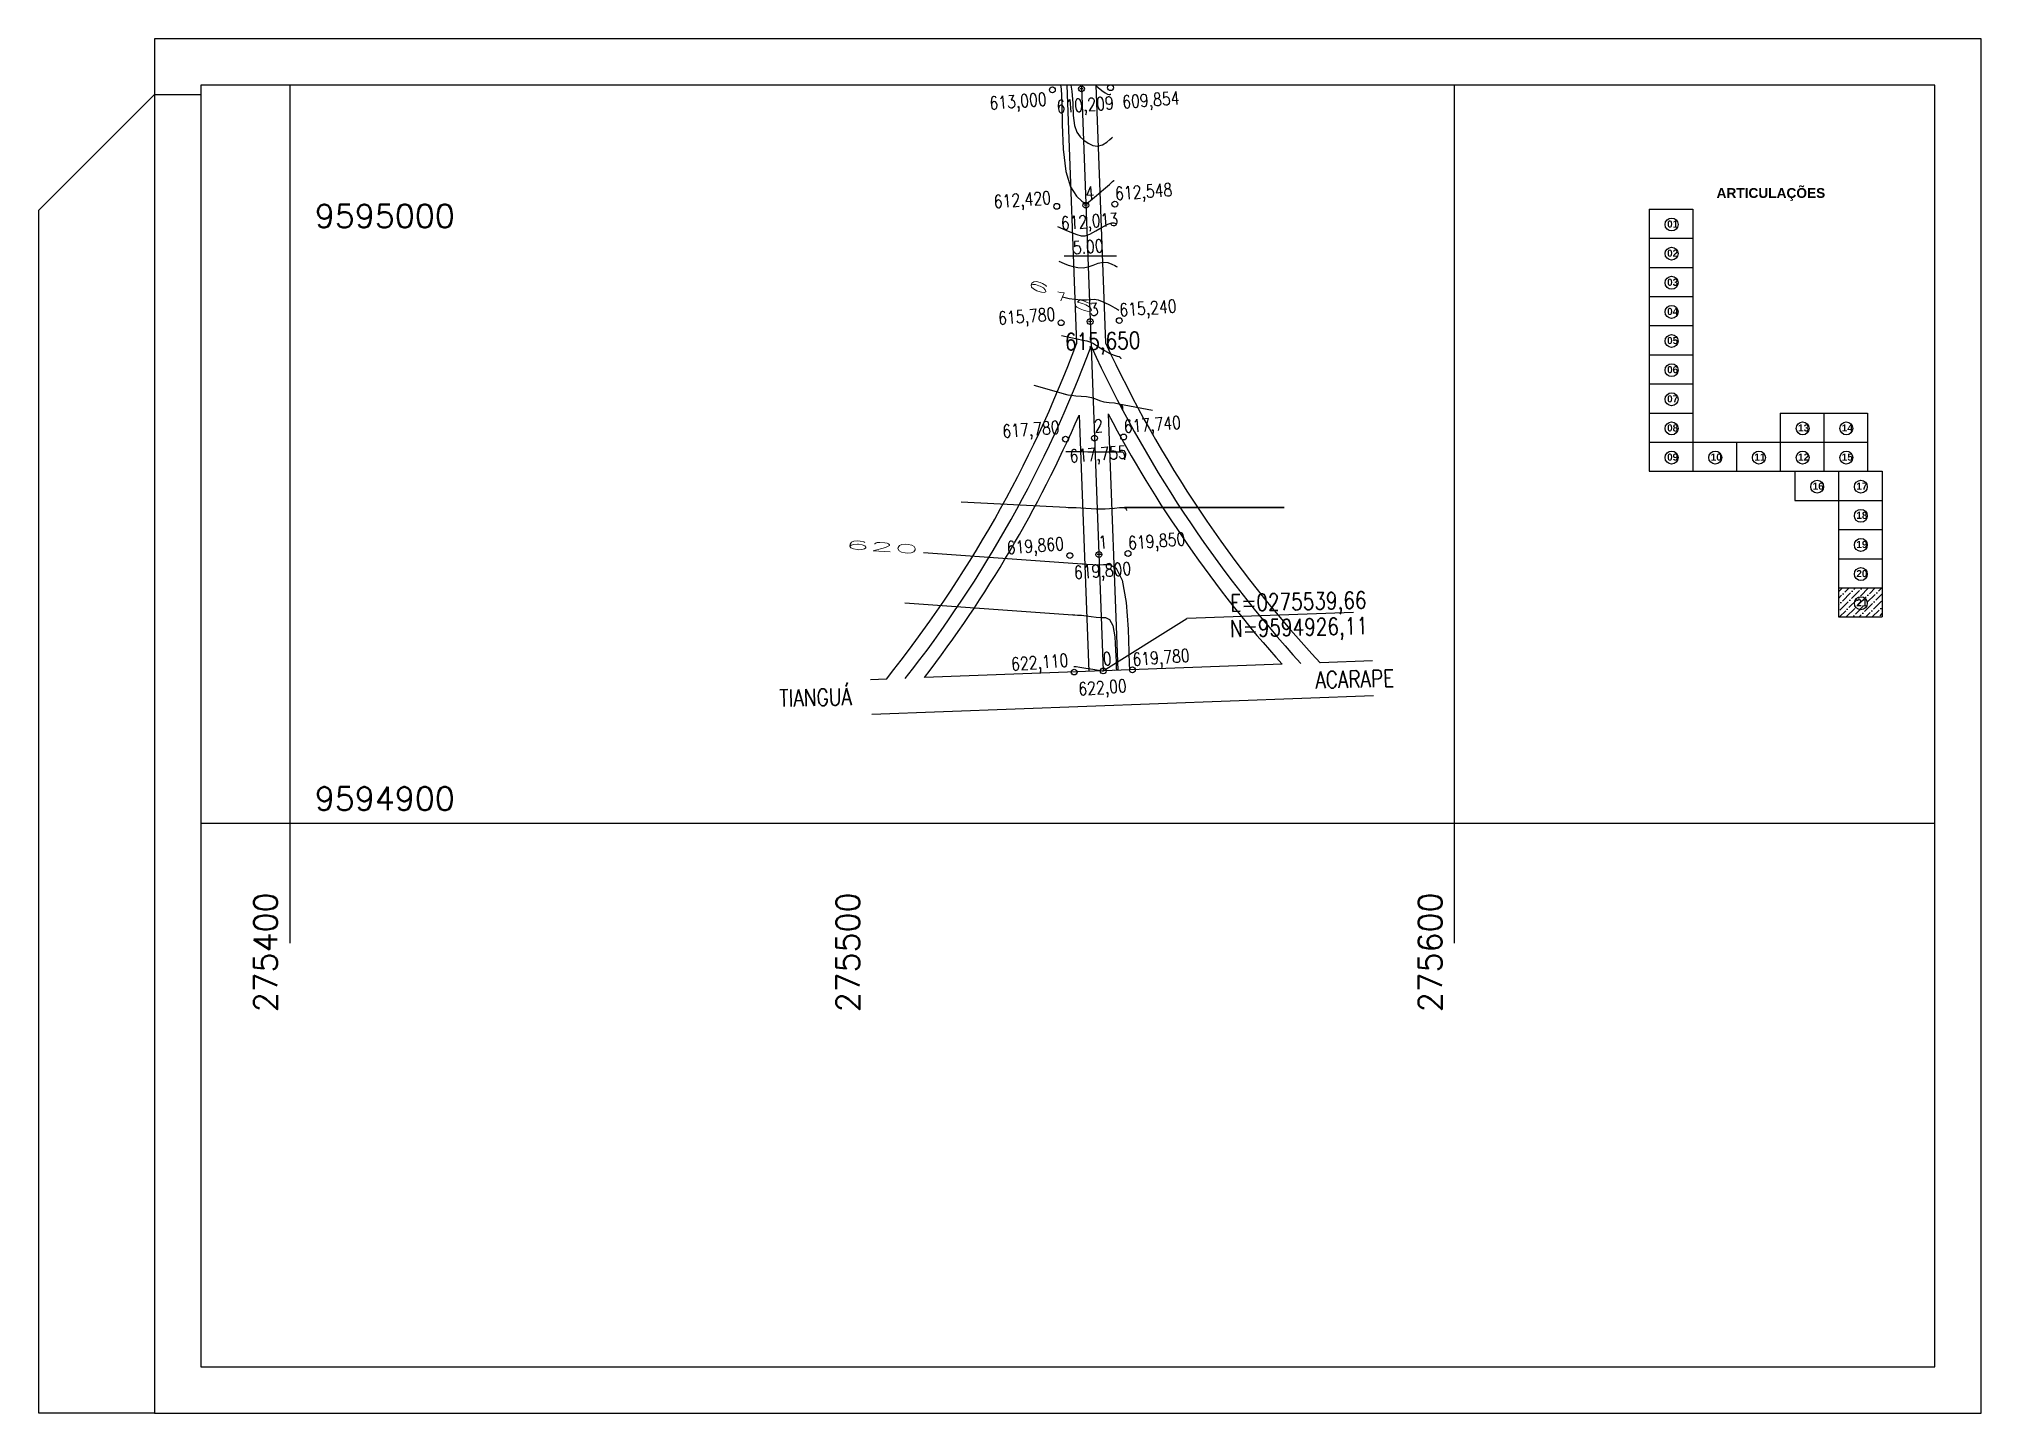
# Model space of a CAD drawing. Header units: millimetres. Extents: x 276147 to 291056, y 9594849 to 9609891.
# Drawn here: x 277966 to 278299.5, y 9606093.6 to 9606329.5 of the extents above; entities that cross this region are included whole.
import ezdxf
from ezdxf.enums import TextEntityAlignment as Align

# ---------------------------------------------------------------- set-up
doc = ezdxf.new("R2010")
doc.units = ezdxf.units.MM
doc.header["$LTSCALE"] = 10
doc.linetypes.add('CONTINUO', pattern=[0])
for name, color, linetype in [('2000-Top_malha_coord', 2, 'Continuous'), ('500-dim1', 6, 'Continuous'), ('Curvas mestras', 30, 'Continuous'), ('Curvas simples', 9, 'Continuous'), ('Curvas texto', 2, 'Continuous'), ('LINHA02', 8, 'Continuous'), ('TEXTO-PAPEL', 7, 'Continuous'), ('TEXTO02', 3, 'Continuous'), ('Top_malha_coord', 8, 'Continuous')]:
    doc.layers.add(name, color=color, linetype=linetype)
doc.styles.add('r80', font='romans.shx')
doc.styles.add('ROMANS', font='romans.shx', dxfattribs={"width": 0.8, "height": 4})
doc.styles.add('SIMPLEX', font='simplex', dxfattribs={"height": 0.2})
doc.styles.add('T7', font='arial.ttf')

msp = doc.modelspace()

# ---------------------------------------------------------------- texts
at = {"style": 'ROMANS', "width": 0.8}
for s, height, p in [('E=0275539,66', 2.9046, (278170.54, 9606234.1, -585)), ('E=0275539,66', 2.9046, (278170.54, 9606234.1, -585)), ('N=9594926,11', 2.9046, (278170.49, 9606229.69, -585)), ('N=9594926,11', 2.9046, (278170.49, 9606229.69, -585)), ('ACARAPE', 2.905, (278185.15, 9606220.89, -585)), ('ACARAPE', 2.905, (278185.15, 9606220.89, -585)), ('TIANGUÁ', 2.905, (278093.12, 9606217.76, -585))]:
    msp.add_text(s, height=height, rotation=1.288, dxfattribs=at).set_placement(p, align=Align.TOP_LEFT)
at = {"layer": '2000-Top_malha_coord', "style": 'r80'}
for s, p in [('9595000', (278013.38, 9606295.88, -585)), ('9594900', (278013.38, 9606195.88, -585))]:
    msp.add_text(s, height=4, dxfattribs=at).set_placement(p, align=Align.BOTTOM_LEFT)
for s, p in [('275400', (278008.1, 9606162.4, -585)), ('275500', (278108.1, 9606162.4, -585)), ('275600', (278208.1, 9606162.4, -585))]:
    msp.add_text(s, height=4, rotation=90, dxfattribs=at).set_placement(p, align=Align.BOTTOM_LEFT)
at = {"layer": 'Curvas texto', "style": 'SIMPLEX'}
for s, rotation, width, p, p2 in [('615', 337.2379, 3.563358, (278135.4, 9606287.08, 30), (278147.13, 9606282.16, 30)), ('615', 337.2379, 3.563358, (278135.4, 9606287.08, 30), (278147.13, 9606282.16, 30)), ('620', 356.0463, 3.299405, (278104.36, 9606241.97, 35), (278117.05, 9606241.09, 35))]:
    msp.add_text(s, height=1.5, rotation=rotation, dxfattribs=dict(at, width=width)).set_placement(p, p2, align=Align.FIT)
at = {"layer": 'TEXTO02', "style": 'ROMANS', "width": 0.8}
for s, height, rotation, p in [('613,000', 2.207, 4.2899, (278129.13, 9606319.53, -585)), ('610,209', 2.207, 4.2899, (278140.66, 9606318.9, -585)), ('610,209', 2.207, 4.2899, (278140.66, 9606318.9, -585)), ('609,854', 2.207, 4.2899, (278151.93, 9606319.73, -585)), ('612,548', 2.207, 4.2899, (278150.7, 9606304.01, -585)), ('612,548', 2.207, 4.2899, (278150.7, 9606304.01, -585)), ('612,420', 2.207, 4.2899, (278129.87, 9606302.62, -585)), ('612,420', 2.207, 4.2899, (278129.87, 9606302.62, -585)), ('4', 2.21, 4.2899, (278145.59, 9606304.09, -585)), ('4', 2.21, 4.2899, (278145.59, 9606304.09, -585)), ('612,013', 2.207, 4.2899, (278141.4, 9606298.91, -585)), ('612,013', 2.207, 4.2899, (278141.4, 9606298.91, -585)), ('5.00', 2.207, 4.2899, (278143.44, 9606294.7, -585)), ('5.00', 2.207, 4.2899, (278143.44, 9606294.7, -585)), ('615,240', 2.207, 4.2899, (278151.44, 9606284.02, -585)), ('615,240', 2.207, 4.2899, (278151.44, 9606284.02, -585)), ('615,780', 2.207, 4.2899, (278130.62, 9606282.63, -585)), ('615,780', 2.207, 4.2899, (278130.62, 9606282.63, -585)), ('3', 2.21, 4.2899, (278146.34, 9606284.11, -585)), ('3', 2.21, 4.2899, (278146.34, 9606284.11, -585)), ('615,650', 2.905, 1.288, (278142.15, 9606278.93, -585)), ('615,650', 2.905, 1.288, (278142.15, 9606278.93, -585)), ('617,740', 2.207, 4.2899, (278152.19, 9606264.04, -585)), ('617,740', 2.207, 4.2899, (278152.19, 9606264.04, -585)), ('617,780', 2.207, 4.2899, (278131.35, 9606263.21, -585)), ('617,780', 2.207, 4.2899, (278131.35, 9606263.21, -585)), ('2', 2.21, 4.2899, (278147.09, 9606264.12, -585)), ('2', 2.21, 4.2899, (278147.09, 9606264.12, -585)), ('617,755', 2.207, 4.2899, (278142.9, 9606258.94, -585)), ('617,755', 2.207, 4.2899, (278142.9, 9606258.94, -585)), ('619,850', 2.207, 4.2899, (278152.94, 9606244.05, -585)), ('619,850', 2.207, 4.2899, (278152.94, 9606244.05, -585)), ('619,860', 2.207, 4.2899, (278132.1, 9606243.22, -585)), ('619,860', 2.207, 4.2899, (278132.1, 9606243.22, -585)), ('1', 2.21, 4.2899, (278147.84, 9606244.14, -585)), ('1', 2.21, 4.2899, (278147.84, 9606244.14, -585)), ('619,800', 2.207, 4.2899, (278143.65, 9606238.96, -585)), ('619,800', 2.207, 4.2899, (278143.65, 9606238.96, -585)), ('619,780', 2.207, 4.2899, (278153.69, 9606224.06, -585)), ('619,780', 2.207, 4.2899, (278153.69, 9606224.06, -585)), ('622,110', 2.207, 4.2899, (278132.85, 9606223.24, -585)), ('622,110', 2.207, 4.2899, (278132.85, 9606223.24, -585)), ('0', 2.21, 4.2899, (278148.59, 9606224.15, -585)), ('0', 2.21, 4.2899, (278148.59, 9606224.15, -585)), ('622,00', 2.207, 4.2899, (278144.4, 9606218.97, -585)), ('622,00', 2.207, 4.2899, (278144.4, 9606218.97, -585))]:
    msp.add_text(s, height=height, rotation=rotation, dxfattribs=at).set_placement(p, align=Align.TOP_LEFT)
at = {"layer": 'Top_malha_coord', "color": 7, "attachment_point": 1, "style": 'T7'}
for s, insert, char_height in [('{\\fArial|b1|i0|c0|p34;ARTICULAÇÕES}', (278254.09, 9606303.87), 1.6821), ('{\\fArial|b1|i0|c0|p34;01}', (278245.6, 9606298.31), 1.2169), ('{\\fArial|b1|i0|c0|p34;02}', (278245.6, 9606293.31), 1.2169), ('{\\fArial|b1|i0|c0|p34;03}', (278245.6, 9606288.31), 1.2169), ('{\\fArial|b1|i0|c0|p34;04}', (278245.6, 9606283.31), 1.2169), ('{\\fArial|b1|i0|c0|p34;05}', (278245.6, 9606278.31), 1.2169), ('{\\fArial|b1|i0|c0|p34;06}', (278245.6, 9606273.31), 1.2169), ('{\\fArial|b1|i0|c0|p34;07}', (278245.6, 9606268.31), 1.2169), ('{\\fArial|b1|i0|c0|p34;08}', (278245.6, 9606263.31), 1.2169), ('{\\fArial|b1|i0|c0|p34;13}', (278268.1, 9606263.31), 1.2169), ('{\\fArial|b1|i0|c0|p34;14}', (278275.6, 9606263.31), 1.2169), ('{\\fArial|b1|i0|c0|p34;09}', (278245.6, 9606258.31), 1.2169), ('{\\fArial|b1|i0|c0|p34;10}', (278253.1, 9606258.31), 1.2169), ('{\\fArial|b1|i0|c0|p34;11}', (278260.6, 9606258.31), 1.2169), ('{\\fArial|b1|i0|c0|p34;12}', (278268.1, 9606258.31), 1.2169), ('{\\fArial|b1|i0|c0|p34;15}', (278275.6, 9606258.31), 1.2169), ('{\\fArial|b1|i0|c0|p34;16}', (278270.6, 9606253.31), 1.2169), ('{\\fArial|b1|i0|c0|p34;17}', (278278.1, 9606253.31), 1.2169), ('{\\fArial|b1|i0|c0|p34;18}', (278278.1, 9606248.31), 1.2169), ('{\\fArial|b1|i0|c0|p34;19}', (278278.1, 9606243.31), 1.2169), ('{\\fArial|b1|i0|c0|p34;20}', (278278.1, 9606238.31), 1.2169), ('{\\fArial|b1|i0|c0|p34;21}', (278278.1, 9606233.31), 1.2169)]:
    msp.add_mtext_dynamic_manual_height_columns(s, width=9.0598, gutter_width=12.5, heights=[0], dxfattribs=dict(at, insert=insert, char_height=char_height))

# ---------------------------------------------------------------- hatches: boundary and pattern name
at = {"layer": 'Top_malha_coord'}
h = msp.add_hatch(dxfattribs=at)
h.set_pattern_fill('ANSI36', color=8, scale=0.25)
h.set_pattern_definition([(45, (15662.7059, 10875.3507), (0.420949505675, 1.54348152081), [1.984375, -0.396875, 0, -0.396875])])
h.paths.add_polyline_path([(278282.53, 9606235.26), (278275.03, 9606235.26), (278275.03, 9606230.26), (278282.53, 9606230.26)])
h.paths.add_polyline_path([(278277.76, 9606232.62, -1), (278279.97, 9606232.62, -1)], flags=0)
h.paths.add_polyline_path([(278277.76, 9606231.43), (278280.26, 9606231.43), (278280.26, 9606233.93), (278277.76, 9606233.93)], flags=24)

# ---------------------------------------------------------------- linework, layer by layer
at = {"layer": '500-dim1', "ltscale": 0.1}
for points in [[(277985.81, 9606093.6), (278299.53, 9606093.6), (278299.53, 9606329.48), (277985.81, 9606329.48)], [(277993.75, 9606101.54), (278291.59, 9606101.54), (278291.59, 9606321.54), (277993.75, 9606321.54)]]:
    msp.add_lwpolyline(points, close=True, dxfattribs=at)
msp.add_lwpolyline([(277985.81, 9606093.6), (277965.96, 9606093.6), (277965.96, 9606300.1), (277985.81, 9606319.95), (277993.75, 9606319.95)], dxfattribs=at)
at = {"layer": 'Curvas mestras', "linetype": 'CONTINUO'}
for points in [[(278147.5, 9606321.46, 25), (278147.91, 9606321.12, 25), (278148.53, 9606320.64, 25), (278149.07, 9606320.25, 25), (278149.49, 9606320, 25), (278149.76, 9606319.91, 25), (278149.92, 9606319.92, 25), (278150, 9606319.97, 25), (278150.04, 9606320.01, 25), (278150.05, 9606320.02, 25), (278150.06, 9606320.02, 25), (278150.06, 9606320.02, 25), (278150.06, 9606320.02, 25), (278150.06, 9606320.02, 25)], [(278141.77, 9606285.22, 30), (278142.2, 9606285.09, 30), (278142.89, 9606284.94, 30), (278143.85, 9606284.8, 30), (278144.93, 9606284.71, 30), (278145.89, 9606284.7, 30), (278146.6, 9606284.77, 30), (278147.19, 9606284.82, 30), (278147.91, 9606284.69, 30), (278148.88, 9606284.29, 30), (278149.92, 9606283.76, 30), (278150.77, 9606283.29, 30), (278151.25, 9606283.03, 30), (278151.42, 9606282.93, 30), (278151.45, 9606282.91, 30), (278151.45, 9606282.91, 30), (278151.45, 9606282.91, 30), (278151.45, 9606282.91, 30)], [(278141.77, 9606285.22, 30), (278142.2, 9606285.09, 30), (278142.89, 9606284.94, 30), (278143.85, 9606284.8, 30), (278144.93, 9606284.71, 30), (278145.89, 9606284.7, 30), (278146.6, 9606284.77, 30), (278147.19, 9606284.82, 30), (278147.91, 9606284.69, 30), (278148.88, 9606284.29, 30), (278149.92, 9606283.76, 30), (278150.77, 9606283.29, 30), (278151.25, 9606283.03, 30), (278151.42, 9606282.93, 30), (278151.45, 9606282.91, 30), (278151.45, 9606282.91, 30), (278151.45, 9606282.91, 30), (278151.45, 9606282.91, 30)], [(278117.87, 9606241.32, 35), (278145.94, 9606239.34, 35), (278146.95, 9606239.27, 35), (278147.61, 9606239.22, 35), (278148.12, 9606239.21, 35), (278148.78, 9606239.27, 35), (278149.81, 9606239.27, 35), (278150.99, 9606238.61, 35), (278152.03, 9606236.55, 35), (278152.69, 9606232.72, 35), (278153.03, 9606228.15, 35), (278153.17, 9606224.26, 35), (278153.23, 9606222.07, 35), (278153.26, 9606221.27, 35), (278153.26, 9606221.16, 35)], [(278144.79, 9606239.42, 35), (278145.94, 9606239.34, 35), (278146.95, 9606239.27, 35), (278147.61, 9606239.22, 35), (278148.12, 9606239.21, 35), (278148.78, 9606239.27, 35), (278149.81, 9606239.27, 35), (278150.99, 9606238.61, 35), (278152.03, 9606236.55, 35), (278152.69, 9606232.72, 35), (278153.03, 9606228.15, 35), (278153.17, 9606224.26, 35), (278153.23, 9606222.07, 35), (278153.26, 9606221.27, 35), (278153.26, 9606221.16, 35)]]:
    msp.add_polyline3d(points, dxfattribs=at)
at = {"layer": 'Curvas simples', "linetype": 'CONTINUO'}
for points in [[(278141.44, 9606321.54, 27), (278141.54, 9606320.91, 27), (278141.66, 9606318.5, 27), (278141.72, 9606314.79, 27), (278141.87, 9606310.53, 27), (278142.31, 9606306.7, 27), (278143.16, 9606304.06, 27), (278144.19, 9606302.49, 27), (278145.07, 9606301.65, 27), (278145.6, 9606301.27, 27), (278145.99, 9606301.29, 27), (278146.59, 9606301.74, 27), (278147.61, 9606302.61, 27), (278148.8, 9606303.63, 27), (278149.81, 9606304.49, 27), (278150.37, 9606304.98, 27), (278150.58, 9606305.15, 27), (278150.61, 9606305.18, 27), (278150.61, 9606305.18, 27), (278150.61, 9606305.18, 27), (278150.61, 9606305.18, 27)], [(278143.2, 9606321.54, 26), (278143.36, 9606320.48, 26), (278143.51, 9606318.4, 26), (278143.62, 9606316.35, 26), (278143.82, 9606314.64, 26), (278144.21, 9606313.46, 26), (278144.77, 9606312.69, 26), (278145.44, 9606312.12, 26), (278146.18, 9606311.58, 26), (278146.97, 9606311.18, 26), (278147.79, 9606311.06, 26), (278148.61, 9606311.31, 26), (278149.35, 9606311.78, 26), (278149.9, 9606312.23, 26), (278150.21, 9606312.49, 26), (278150.32, 9606312.59, 26), (278150.33, 9606312.6, 26), (278150.33, 9606312.6, 26), (278150.33, 9606312.6, 26), (278150.33, 9606312.6, 26)], [(278140.02, 9606320.73, 28), (278140.02, 9606320.73, 28), (278140.02, 9606320.73, 28), (278140.02, 9606320.73, 28), (278140.02, 9606320.73, 28), (278140.02, 9606320.73, 28), (278140.02, 9606320.73, 28), (278140.02, 9606320.73, 28), (278140.02, 9606320.73, 28), (278140.02, 9606320.73, 28), (278140.02, 9606320.73, 28), (278140.02, 9606320.73, 28), (278140.02, 9606320.73, 28)], [(278140.02, 9606320.73, 28), (278140.02, 9606320.73, 28), (278140.02, 9606320.73, 28), (278140.02, 9606320.73, 28), (278140.02, 9606320.73, 28), (278140.02, 9606320.73, 28), (278140.02, 9606320.73, 28), (278140.02, 9606320.73, 28), (278140.02, 9606320.73, 28), (278140.02, 9606320.73, 28), (278140.02, 9606320.73, 28), (278140.02, 9606320.73, 28), (278140.02, 9606320.73, 28)], [(278140.9, 9606297.29, 28), (278142.32, 9606296.67, 28), (278143.31, 9606296.26, 28), (278144.25, 9606295.9, 28), (278144.99, 9606295.69, 28), (278145.66, 9606295.7, 28), (278146.45, 9606295.98, 28), (278147.48, 9606296.52, 28), (278148.6, 9606297.15, 28), (278149.57, 9606297.66, 28), (278150.22, 9606297.89, 28), (278150.58, 9606297.9, 28), (278150.76, 9606297.83, 28), (278150.85, 9606297.78, 28), (278150.88, 9606297.76, 28), (278150.89, 9606297.76, 28), (278150.89, 9606297.76, 28), (278150.89, 9606297.76, 28), (278150.89, 9606297.76, 28)], [(278140.9, 9606297.29, 28), (278142.32, 9606296.67, 28), (278143.31, 9606296.26, 28), (278144.25, 9606295.9, 28), (278144.99, 9606295.69, 28), (278145.66, 9606295.7, 28), (278146.45, 9606295.98, 28), (278147.48, 9606296.52, 28), (278148.6, 9606297.15, 28), (278149.57, 9606297.66, 28), (278150.22, 9606297.89, 28), (278150.58, 9606297.9, 28), (278150.76, 9606297.83, 28), (278150.85, 9606297.78, 28), (278150.88, 9606297.76, 28), (278150.89, 9606297.76, 28), (278150.89, 9606297.76, 28), (278150.89, 9606297.76, 28), (278150.89, 9606297.76, 28)], [(278141.12, 9606291.35, 29), (278142.04, 9606290.95, 29), (278142.75, 9606290.67, 29), (278143.57, 9606290.42, 29), (278144.42, 9606290.25, 29), (278145.29, 9606290.21, 29), (278146.17, 9606290.34, 29), (278147.04, 9606290.64, 29), (278147.9, 9606290.98, 29), (278148.74, 9606291.18, 29), (278149.55, 9606291.09, 29), (278150.25, 9606290.83, 29), (278150.77, 9606290.56, 29), (278151.05, 9606290.4, 29), (278151.15, 9606290.34, 29), (278151.17, 9606290.34, 29), (278151.17, 9606290.33, 29), (278151.17, 9606290.33, 29), (278151.17, 9606290.33, 29)], [(278141.12, 9606291.35, 29), (278142.04, 9606290.95, 29), (278142.75, 9606290.67, 29), (278143.57, 9606290.42, 29), (278144.42, 9606290.25, 29), (278145.29, 9606290.21, 29), (278146.17, 9606290.34, 29), (278147.04, 9606290.64, 29), (278147.9, 9606290.98, 29), (278148.74, 9606291.18, 29), (278149.55, 9606291.09, 29), (278150.25, 9606290.83, 29), (278150.77, 9606290.56, 29), (278151.05, 9606290.4, 29), (278151.15, 9606290.34, 29), (278151.17, 9606290.34, 29), (278151.17, 9606290.33, 29), (278151.17, 9606290.33, 29), (278151.17, 9606290.33, 29)], [(278141.6, 9606278.56, 31), (278143.19, 9606278.21, 31), (278144.27, 9606277.98, 31), (278145.25, 9606277.78, 31), (278145.94, 9606277.66, 31), (278146.48, 9606277.5, 31), (278147.1, 9606277.19, 31), (278147.96, 9606276.65, 31), (278148.95, 9606276.01, 31), (278149.88, 9606275.47, 31), (278150.62, 9606275.17, 31), (278151.15, 9606275.04, 31), (278151.49, 9606274.97, 31), (278151.67, 9606274.86, 31), (278151.74, 9606274.74, 31), (278151.76, 9606274.63, 31), (278151.76, 9606274.57, 31), (278151.76, 9606274.55, 31), (278151.76, 9606274.54, 31)], [(278141.6, 9606278.56, 31), (278143.19, 9606278.21, 31), (278144.27, 9606277.98, 31), (278145.25, 9606277.78, 31), (278145.94, 9606277.66, 31), (278146.48, 9606277.5, 31), (278147.1, 9606277.19, 31), (278147.96, 9606276.65, 31), (278148.95, 9606276.01, 31), (278149.88, 9606275.47, 31), (278150.62, 9606275.17, 31), (278151.15, 9606275.04, 31), (278151.49, 9606274.97, 31), (278151.67, 9606274.86, 31), (278151.74, 9606274.74, 31), (278151.76, 9606274.63, 31), (278151.76, 9606274.57, 31), (278151.76, 9606274.55, 31), (278151.76, 9606274.54, 31)], [(278136.86, 9606270.04, 32), (278142.69, 9606268.41, 32), (278143.28, 9606268.31, 32), (278144.04, 9606268.22, 32), (278144.94, 9606268.16, 32), (278145.87, 9606268.09, 32), (278146.72, 9606267.95, 32), (278147.44, 9606267.71, 32), (278148.11, 9606267.44, 32), (278148.87, 9606267.21, 32), (278149.78, 9606267.08, 32), (278150.71, 9606266.99, 32), (278151.46, 9606266.86, 32), (278157.2, 9606265.74, 32)], [(278141.98, 9606268.57, 32), (278142.69, 9606268.41, 32), (278143.28, 9606268.31, 32), (278144.04, 9606268.22, 32), (278144.94, 9606268.16, 32), (278145.87, 9606268.09, 32), (278146.72, 9606267.95, 32), (278147.44, 9606267.71, 32), (278148.11, 9606267.44, 32), (278148.87, 9606267.21, 32), (278149.78, 9606267.08, 32), (278150.71, 9606266.99, 32), (278151.46, 9606266.86, 32), (278151.88, 9606266.61, 32), (278152.04, 9606266.32, 32), (278152.08, 9606266.07, 32), (278152.08, 9606265.93, 32), (278152.08, 9606265.88, 32), (278152.08, 9606265.87, 32)], [(278142.35, 9606258.66, 33), (278144.02, 9606258.64, 33), (278145.13, 9606258.63, 33), (278146.13, 9606258.61, 33), (278146.8, 9606258.6, 33), (278147.32, 9606258.58, 33), (278147.98, 9606258.58, 33), (278148.97, 9606258.58, 33), (278150.11, 9606258.59, 33), (278151.1, 9606258.61, 33), (278151.74, 9606258.62, 33), (278152.09, 9606258.58, 33), (278152.26, 9606258.42, 33), (278152.34, 9606258.12, 33), (278152.38, 9606257.76, 33), (278152.4, 9606257.45, 33), (278152.41, 9606257.27, 33), (278152.41, 9606257.21, 33), (278152.41, 9606257.2, 33)], [(278142.35, 9606258.66, 33), (278144.02, 9606258.64, 33), (278145.13, 9606258.63, 33), (278146.13, 9606258.61, 33), (278146.8, 9606258.6, 33), (278147.32, 9606258.58, 33), (278147.98, 9606258.58, 33), (278148.97, 9606258.58, 33), (278150.11, 9606258.59, 33), (278151.1, 9606258.61, 33), (278151.74, 9606258.62, 33), (278152.09, 9606258.58, 33), (278152.26, 9606258.42, 33), (278152.34, 9606258.12, 33), (278152.38, 9606257.76, 33), (278152.4, 9606257.45, 33), (278152.41, 9606257.27, 33), (278152.41, 9606257.21, 33), (278152.41, 9606257.2, 33)], [(278124.35, 9606250.04, 34), (278143.49, 9606249.04, 34), (278144.13, 9606249.02, 34), (278144.91, 9606248.99, 34), (278145.78, 9606248.94, 34), (278146.69, 9606248.88, 34), (278147.55, 9606248.83, 34), (278148.32, 9606248.81, 34), (278149.06, 9606248.82, 34), (278149.85, 9606248.87, 34), (278150.71, 9606248.95, 34), (278151.55, 9606249.03, 34), (278179.84, 9606249.03, 34), (278152.42, 9606249.03, 34)], [(278142.71, 9606249.05, 34), (278143.49, 9606249.04, 34), (278144.13, 9606249.02, 34), (278144.91, 9606248.99, 34), (278145.78, 9606248.94, 34), (278146.69, 9606248.88, 34), (278147.55, 9606248.83, 34), (278148.32, 9606248.81, 34), (278149.06, 9606248.82, 34), (278149.85, 9606248.87, 34), (278150.71, 9606248.95, 34), (278151.55, 9606249.03, 34), (278152.2, 9606249.03, 34), (278152.57, 9606248.94, 34), (278152.7, 9606248.78, 34), (278152.73, 9606248.64, 34), (278152.73, 9606248.56, 34), (278152.73, 9606248.53, 34), (278152.73, 9606248.53, 34)], [(278114.67, 9606232.69, 36), (278144.32, 9606230.59, 36), (278145.03, 9606230.54, 36), (278145.84, 9606230.45, 36), (278146.69, 9606230.34, 36), (278147.54, 9606230.25, 36), (278148.37, 9606230.19, 36), (278149.17, 9606230.15, 36), (278149.86, 9606229.8, 36), (278150.4, 9606228.77, 36), (278150.73, 9606226.85, 36), (278150.89, 9606224.57, 36), (278150.97, 9606222.62, 36), (278151, 9606221.53, 36), (278151.01, 9606221.13, 36), (278151.01, 9606221.07, 36)], [(278143.4, 9606230.66, 36), (278144.32, 9606230.59, 36), (278145.03, 9606230.54, 36), (278145.84, 9606230.45, 36), (278146.69, 9606230.34, 36), (278147.54, 9606230.25, 36), (278148.37, 9606230.19, 36), (278149.17, 9606230.15, 36), (278149.86, 9606229.8, 36), (278150.4, 9606228.77, 36), (278150.73, 9606226.85, 36), (278150.89, 9606224.57, 36), (278150.97, 9606222.62, 36), (278151, 9606221.53, 36), (278151.01, 9606221.13, 36), (278151.01, 9606221.07, 36)], [(278143.73, 9606221.78, 37), (278143.85, 9606221.77, 37), (278144.11, 9606221.73, 37), (278144.73, 9606221.63, 37), (278145.76, 9606221.47, 37), (278146.95, 9606221.28, 37), (278147.96, 9606221.12, 37), (278148.52, 9606221.03, 37), (278148.73, 9606220.99, 37), (278148.76, 9606220.99, 37), (278148.76, 9606220.99, 37), (278148.76, 9606220.99, 37), (278148.76, 9606220.99, 37), (278148.76, 9606220.99, 37), (278148.76, 9606220.99, 37), (278148.76, 9606220.99, 37)], [(278143.73, 9606221.78, 37), (278143.85, 9606221.77, 37), (278144.11, 9606221.73, 37), (278144.73, 9606221.63, 37), (278145.76, 9606221.47, 37), (278146.95, 9606221.28, 37), (278147.96, 9606221.12, 37), (278148.52, 9606221.03, 37), (278148.73, 9606220.99, 37), (278148.76, 9606220.99, 37), (278148.76, 9606220.99, 37), (278148.76, 9606220.99, 37), (278148.76, 9606220.99, 37), (278148.76, 9606220.99, 37), (278148.76, 9606220.99, 37), (278148.76, 9606220.99, 37)]]:
    msp.add_polyline3d(points, dxfattribs=at)
at = {"layer": 'LINHA02'}
for p in [(278191.75, 9606231.02, -585), (278191.75, 9606231.02, -585), (278148.76, 9606220.99, -585), (278148.76, 9606220.99, -585)]:
    msp.add_line(p, (278163.13, 9606230, -585), dxfattribs=at)
at = {"layer": 'TEXTO-PAPEL', "color": 7, "linetype": 'Continuous'}
msp.add_line((278145, 9606321.32, -585), (278148.76, 9606220.99, -585), dxfattribs=at)
for centre in [(278140.02, 9606320.73, -585), (278140.02, 9606320.73, -585), (278145.02, 9606320.92, -585), (278145.02, 9606320.92, -585), (278150.01, 9606321.1, -585), (278140.77, 9606300.74, -585), (278140.77, 9606300.74, -585), (278145.77, 9606300.93, -585), (278145.77, 9606300.93, -585), (278145.77, 9606300.93, -585), (278145.77, 9606300.93, -585), (278150.76, 9606301.12, -585), (278150.76, 9606301.12, -585), (278141.52, 9606280.76, -585), (278141.52, 9606280.76, -585), (278146.52, 9606280.95, -585), (278146.52, 9606280.95, -585), (278146.52, 9606280.95, -585), (278146.52, 9606280.95, -585), (278151.51, 9606281.13, -585), (278151.51, 9606281.13, -585), (278142.27, 9606260.77, -585), (278142.27, 9606260.77, -585), (278147.26, 9606260.96, -585), (278147.26, 9606260.96, -585), (278152.26, 9606261.15, -585), (278152.26, 9606261.15, -585), (278143.02, 9606240.79, -585), (278143.02, 9606240.79, -585), (278148.01, 9606240.97, -585), (278148.01, 9606240.97, -585), (278153.01, 9606241.16, -585), (278153.01, 9606241.16, -585), (278143.76, 9606220.8, -585), (278143.76, 9606220.8, -585), (278148.76, 9606220.99, -585), (278148.76, 9606220.99, -585), (278153.76, 9606221.17, -585), (278153.76, 9606221.17, -585)]:
    msp.add_circle(centre, 0.5, dxfattribs=at)
for centre, start, end in [((277947.97, 9606350.39, -585), 321.9161, 339.6616), ((278339.3, 9606365.05, -585), 204.6294, 222.3622)]:
    msp.add_arc(centre, 211.91, start, end, dxfattribs=at)
at = {"layer": 'TEXTO02'}
for p, q in [((278145.32, 9606320.93, -585), (278144.72, 9606320.91, -585)), ((278145.32, 9606320.93, -585), (278144.72, 9606320.91, -585)), ((278145.32, 9606320.93, -585), (278144.72, 9606320.91, -585)), ((278145.32, 9606320.93, -585), (278144.72, 9606320.91, -585)), ((278146.07, 9606300.94, -585), (278145.47, 9606300.92, -585)), ((278146.07, 9606300.94, -585), (278145.47, 9606300.92, -585)), ((278146.07, 9606300.94, -585), (278145.47, 9606300.92, -585)), ((278146.07, 9606300.94, -585), (278145.47, 9606300.92, -585)), ((278146.82, 9606280.96, -585), (278146.22, 9606280.93, -585)), ((278146.82, 9606280.96, -585), (278146.22, 9606280.93, -585)), ((278146.82, 9606280.96, -585), (278146.22, 9606280.93, -585)), ((278146.82, 9606280.96, -585), (278146.22, 9606280.93, -585)), ((278148.51, 9606240.99, -585), (278147.71, 9606240.96, -585)), ((278148.51, 9606240.99, -585), (278147.71, 9606240.96, -585)), ((278179.47, 9606222.14, -585), (278118.06, 9606219.84, -585)), ((278179.47, 9606222.14, -585), (278118.06, 9606219.84, -585)), ((278151.34, 9606221.1, -585), (278150.74, 9606221.07, -585)), ((278151.34, 9606221.1, -585), (278150.74, 9606221.07, -585)), ((278194.98, 9606222.72, -585), (278186.01, 9606222.38, -585)), ((278194.98, 9606222.72, -585), (278186.01, 9606222.38, -585)), ((278111.51, 9606219.59, -585), (278108.79, 9606219.49, -585)), ((278111.51, 9606219.59, -585), (278108.79, 9606219.49, -585)), ((278195.2, 9606216.72, -585), (278109.01, 9606213.49, -585)), ((278195.2, 9606216.72, -585), (278109.01, 9606213.49, -585))]:
    msp.add_line(p, q, dxfattribs=at)
at = {"layer": 'Top_malha_coord'}
for p, q in [((278009.1, 9606174.29, -585), (278009.1, 9606321.54, -585)), ((278209.1, 9606174.29, -585), (278209.1, 9606321.54, -585)), ((278142.02, 9606292.22, -585), (278151.04, 9606292.22, -585)), ((278142.02, 9606292.22, -585), (278151.04, 9606292.22, -585)), ((277993.75, 9606194.88, -585), (278291.59, 9606194.88, -585))]:
    msp.add_line(p, q, dxfattribs=at)
at = {"layer": 'Top_malha_coord', "color": 6}
for p, q in [((278142.49, 9606321.54, -585), (278144.16, 9606277.14, -585)), ((278142.49, 9606321.54, -585), (278144.16, 9606277.14, -585)), ((278147.5, 9606321.54, -585), (278149.15, 9606277.33, -585)), ((278144.61, 9606264.92, -585), (278146.26, 9606220.89, -585)), ((278144.61, 9606264.92, -585), (278146.26, 9606220.89, -585)), ((278144.61, 9606264.92, -585), (278146.26, 9606220.89, -585)), ((278144.61, 9606264.92, -585), (278146.26, 9606220.89, -585)), ((278149.61, 9606265.11, -585), (278151.26, 9606221.08, -585)), ((278149.61, 9606265.11, -585), (278151.26, 9606221.08, -585))]:
    msp.add_line(p, q, dxfattribs=at)
at = {"layer": 'Top_malha_coord', "color": 7}
for p, q in [((278242.53, 9606300.26), (278242.53, 9606255.26)), ((278242.53, 9606300.26), (278250.03, 9606300.26)), ((278250.03, 9606300.26), (278250.03, 9606255.26)), ((278242.53, 9606295.26), (278250.03, 9606295.26)), ((278242.53, 9606290.26), (278250.03, 9606290.26)), ((278242.53, 9606285.26), (278250.03, 9606285.26)), ((278242.53, 9606280.26), (278250.03, 9606280.26)), ((278242.53, 9606275.26), (278250.03, 9606275.26)), ((278242.53, 9606270.26), (278250.03, 9606270.26)), ((278242.53, 9606265.26), (278250.03, 9606265.26)), ((278265.03, 9606265.26), (278265.03, 9606255.26)), ((278265.03, 9606265.26), (278280.03, 9606265.26)), ((278272.53, 9606265.26), (278272.53, 9606255.26)), ((278280.03, 9606265.26), (278280.03, 9606255.26)), ((278242.53, 9606260.26), (278280.03, 9606260.26)), ((278257.53, 9606260.26), (278257.53, 9606255.26)), ((278242.53, 9606255.26), (278282.53, 9606255.26)), ((278267.53, 9606255.26), (278267.53, 9606250.26)), ((278275.03, 9606255.26), (278275.03, 9606230.26)), ((278282.53, 9606255.26), (278282.53, 9606230.26)), ((278267.53, 9606250.26), (278282.53, 9606250.26)), ((278275.03, 9606245.26), (278282.53, 9606245.26)), ((278275.03, 9606240.26), (278282.53, 9606240.26)), ((278275.03, 9606235.26), (278282.53, 9606235.26)), ((278275.03, 9606230.26), (278282.53, 9606230.26))]:
    msp.add_line(p, q, dxfattribs=at)
for centre in [(278246.37, 9606297.62), (278246.37, 9606292.62), (278246.37, 9606287.62), (278246.37, 9606282.62), (278246.37, 9606277.62), (278246.37, 9606272.62), (278246.37, 9606267.62), (278246.37, 9606262.62), (278268.87, 9606262.62), (278276.37, 9606262.62), (278246.37, 9606257.62), (278253.87, 9606257.62), (278261.37, 9606257.62), (278268.87, 9606257.62), (278276.37, 9606257.62), (278271.37, 9606252.62), (278278.87, 9606252.62), (278278.87, 9606247.62), (278278.87, 9606242.62), (278278.87, 9606237.62), (278278.87, 9606232.62)]:
    msp.add_circle(centre, 1.11, dxfattribs=at)
at = {"layer": 'Top_malha_coord', "color": 6}
for centre, radius, start, end in [((277947.97, 9606350.39, -585), 209.41, 321.3481, 339.526), ((278339.3, 9606365.05, -585), 209.41, 204.765, 222.9431), ((277947.97, 9606350.39, -585), 214.41, 322.4915, 336.5084), ((278339.3, 9606365.05, -585), 214.41, 207.7824, 221.7996)]:
    msp.add_arc(centre, radius, start, end, dxfattribs=at)

msp.set_redraw_order([(e.dxf.handle, doc.entitydb.next_handle()) for e in msp.query("TEXT MTEXT ATTDEF DIMENSION ARC_DIMENSION")])  # texts and dimensions are drawn at this point

doc.saveas('drawing.dxf')
